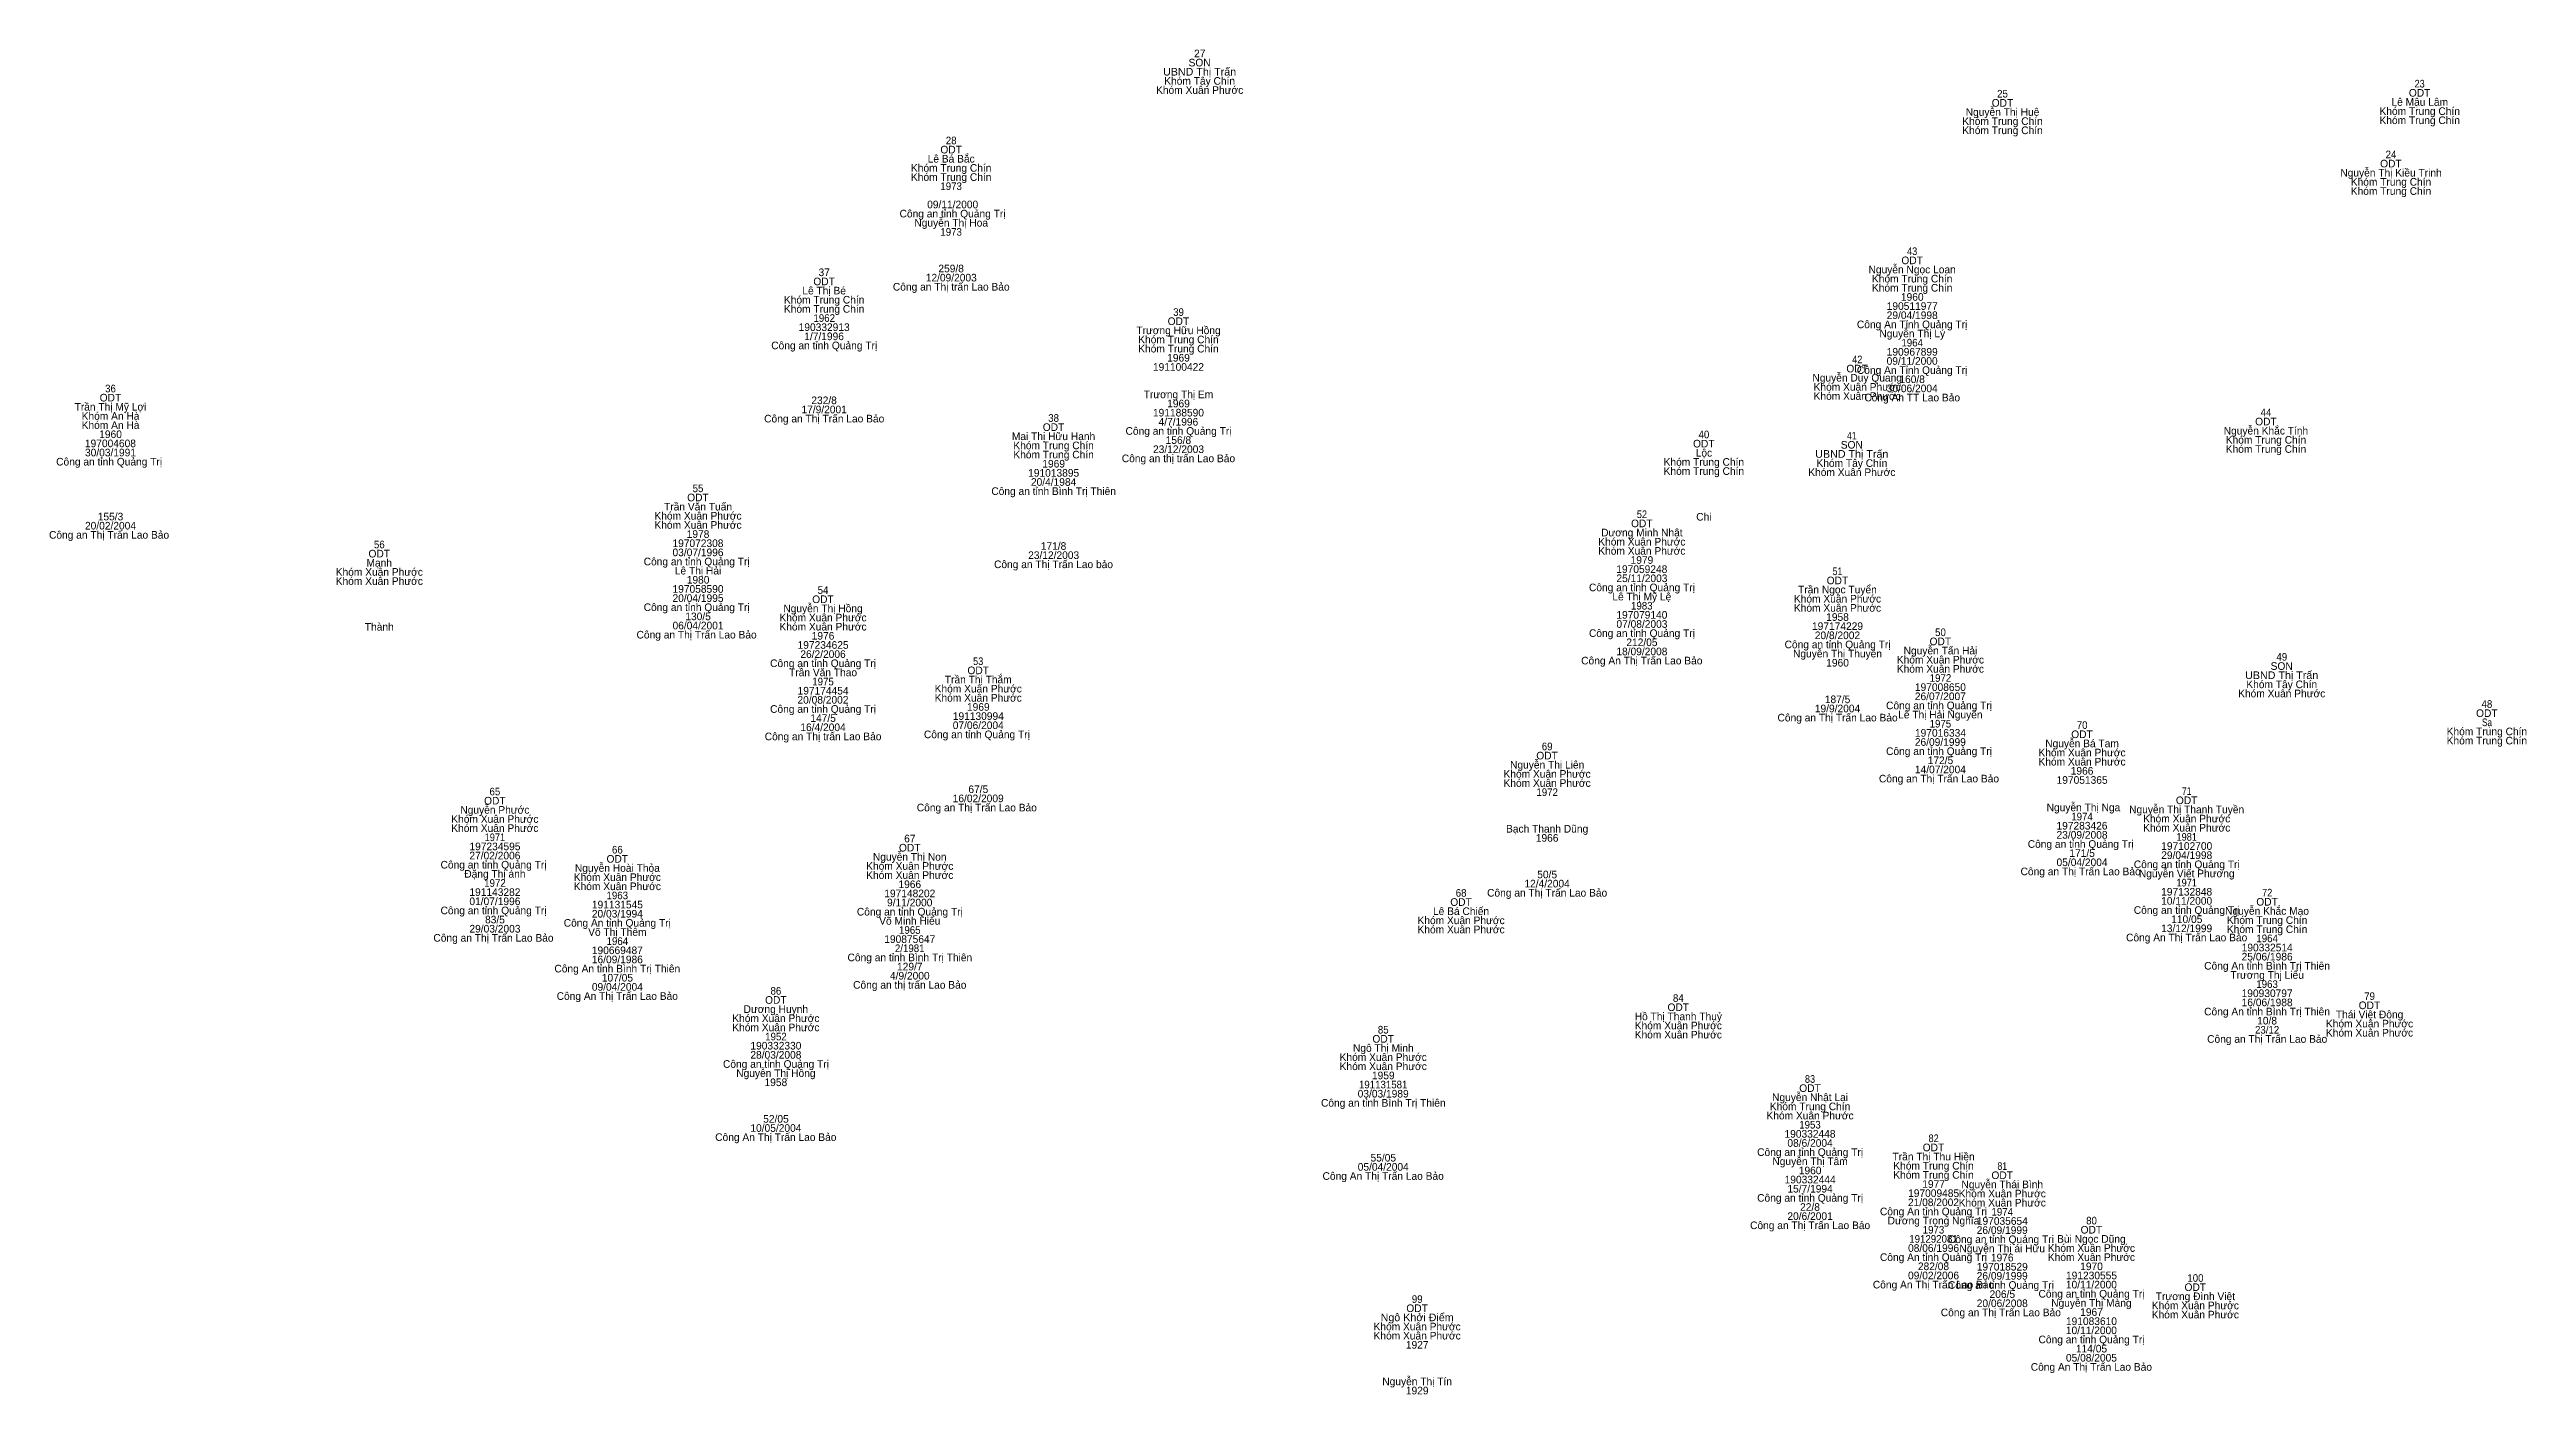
# Model space of a CAD drawing. Header units: metres. Extents: x 536461 to 537503, y 1836996 to 1837501.
# Drawn here: x 537260.8 to 537455.8, y 1837327.5 to 1837433.3 of the extents above; entities that cross this region are included whole.
import ezdxf
from ezdxf.enums import TextEntityAlignment as Align

# ---------------------------------------------------------------- set-up
doc = ezdxf.new("R2010")
doc.units = ezdxf.units.M
doc.header["$LTSCALE"] = 0.24
doc.layers.add('1', color=7, linetype='Continuous')

msp = doc.modelspace()

# ---------------------------------------------------------------- texts
at = {"layer": '1'}
for s, p in [('27', (537351.345, 1837432.74)), ('SON', (537351.335, 1837432.02)), ('Khóm Xuân Phước', (537351.34, 1837429.86)), ('Khóm Tây Chín', (537351.34, 1837430.58)), ('ODT', (537414.535, 1837428.85)), ('Lê Mậu Lâm', (537447.385, 1837428.92)), ('ODT', (537447.375, 1837429.64)), ('Khóm Trung Chín', (537414.54, 1837427.41)), ('Nguyễn Thị Huê', (537414.54, 1837428.13)), ('Khóm Trung Chín', (537447.38, 1837428.2)), ('Khóm Trung Chín', (537447.38, 1837427.48)), ('ODT', (537331.775, 1837425.17)), ('Khóm Trung Chín', (537414.54, 1837426.69)), ('Khóm Trung Chín', (537331.78, 1837423.73)), ('Khóm Trung Chín', (537331.78, 1837423.01)), ('Lê Bá Bắc', (537331.78, 1837424.45)), ('Nguyễn Thị Kiều Trinh', (537445.125, 1837423.35)), ('ODT', (537445.115, 1837424.07)), ('Khóm Trung Chín', (537445.12, 1837422.63)), ('Khóm Trung Chín', (537445.12, 1837421.91)), (' Công an tỉnh Quảng Trị', (537331.775, 1837420.13)), ('Nguyễn Thị Hoa', (537331.78, 1837419.41)), (' 09/11/2000', (537331.785, 1837420.85)), ('37', (537321.785, 1837415.51)), ('259/8', (537331.775, 1837415.81)), ('Nguyễn Ngọc Loan', (537407.425, 1837415.73)), ('ODT', (537407.425, 1837416.45)), ('Khóm Trung Chín', (537321.78, 1837413.35)), ('Lê Thị Bé', (537321.78, 1837414.07)), ('ODT', (537321.775, 1837414.79)), ('Công an Thị trấn Lao Bảo', (537331.785, 1837414.37)), ('12/09/2003', (537331.785, 1837415.09)), ('Khóm Trung Chín', (537407.43, 1837415.01)), ('Khóm Trung Chín', (537407.43, 1837414.29)), ('1960', (537407.435, 1837413.57)), ('Khóm Trung Chín', (537321.78, 1837412.63)), ('ODT', (537349.665, 1837411.66)), ('Công An Tỉnh Quảng Trị', (537407.425, 1837411.41)), ('29/04/1998', (537407.43, 1837412.13)), ('190511977', (537407.43, 1837412.85)), ('Công an tỉnh Quảng Trị', (537321.785, 1837409.75)), ('190332913', (537321.78, 1837411.19)), ('1/7/1996', (537321.775, 1837410.47)), ('Trương Hữu Hồng', (537349.675, 1837410.94)), ('Khóm Trung Chín', (537349.67, 1837410.22)), ('Khóm Trung Chín', (537349.67, 1837409.5)), ('Nguyễn Thị Lý', (537407.435, 1837410.69)), ('191100422', (537349.67, 1837408.06)), ('1969', (537349.675, 1837408.78)), ('Nguyễn Duy Quang', (537403.1, 1837407.21)), ('ODT', (537403.095, 1837407.93)), ('Công An Tỉnh Quảng Trị', (537407.425, 1837407.81)), ('09/11/2000', (537407.425, 1837408.53)), ('190967899', (537407.43, 1837409.25)), ('ODT', (537265.595, 1837405.64)), ('232/8', (537321.775, 1837405.43)), ('Trương Thị Em', (537349.67, 1837405.9)), ('Khóm Xuân Phước', (537403.1, 1837406.49)), ('Khóm Xuân Phước', (537403.1, 1837405.77)), ('Công An TT Lao Bảo', (537407.43, 1837405.65)), ('30/06/2004', (537407.43, 1837406.37)), ('160/8', (537407.425, 1837407.09)), ('Trần Thị Mỹ Lợi', (537265.6, 1837404.92)), ('Khóm An Hà', (537265.605, 1837404.2)), ('Khóm An Hà', (537265.605, 1837403.48)), ('Công an Thị Trấn Lao Bảo', (537321.785, 1837403.99)), ('17/9/2001', (537321.78, 1837404.71)), ('191188590', (537349.67, 1837404.46)), ('4/7/1996', (537349.665, 1837403.74)), ('1969', (537349.675, 1837405.18)), ('ODT', (537435.275, 1837403.76)), ('197004608', (537265.595, 1837402.04)), ('1960', (537265.605, 1837402.76)), ('Mai Thị Hữu Hạnh', (537339.835, 1837402.6)), ('Khóm Trung Chín', (537339.84, 1837401.88)), ('ODT', (537339.835, 1837403.32)), ('Công an tỉnh Quảng Trị', (537349.675, 1837403.02)), ('23/12/2003', (537349.675, 1837401.58)), ('156/8', (537349.665, 1837402.3)), ('ODT', (537391.025, 1837402.02)), ('SON', (537402.675, 1837401.93)), ('Nguyễn Khắc Tính', (537435.275, 1837403.04)), ('Khóm Trung Chín', (537435.28, 1837402.32)), ('Khóm Trung Chín', (537435.28, 1837401.6)), ('Công an tỉnh Quảng Trị ', (537265.605, 1837400.6)), ('30/03/1991', (537265.6, 1837401.32)), ('Khóm Trung Chín', (537339.84, 1837401.16)), ('191013895', (537339.845, 1837399.72)), ('1969', (537339.845, 1837400.44)), ('Công an thị trấn Lao Bảo', (537349.67, 1837400.86)), ('Khóm Trung Chín', (537391.03, 1837400.58)), ('Khóm Trung Chín', (537391.03, 1837399.86)), ('Lộc', (537391.035, 1837401.3)), ('Khóm Xuân Phước', (537402.68, 1837399.77)), ('Khóm Tây Chín', (537402.68, 1837400.49)), ('ODT', (537311.845, 1837397.78)), ('Công an tỉnh Bình Trị Thiên', (537339.845, 1837398.28)), ('20/4/1984', (537339.84, 1837399)), ('155/3', (537265.6, 1837396.28)), ('Khóm Xuân Phước', (537311.85, 1837396.34)), ('Khóm Xuân Phước', (537311.85, 1837395.62)), ('Trần Văn Tuấn', (537311.855, 1837397.06)), ('ODT', (537386.145, 1837395.74)), ('Chi', (537391.03, 1837396.26)), ('Công an Thị Trấn Lao Bảo ', (537265.6, 1837394.84)), ('20/02/2004', (537265.6, 1837395.56)), ('197072308', (537311.845, 1837394.18)), ('1978', (537311.85, 1837394.9)), ('171/8', (537339.835, 1837393.96)), ('Khóm Xuân Phước', (537386.15, 1837394.3)), ('Dương Minh Nhật', (537386.15, 1837395.02)), ('Khóm Xuân Phước', (537286.76, 1837391.92)), ('Mạnh', (537286.755, 1837392.64)), ('ODT', (537286.755, 1837393.36)), ('Công an tỉnh Quảng Trị ', (537311.855, 1837392.74)), ('03/07/1996', (537311.85, 1837393.46)), ('Lê Thị Hải', (537311.85, 1837392.02)), ('Công an Thị Trấn Lao bảo', (537339.835, 1837392.52)), ('23/12/2003', (537339.845, 1837393.24)), ('Khóm Xuân Phước', (537386.15, 1837393.58)), ('197059248', (537386.145, 1837392.14)), ('1979', (537386.155, 1837392.86)), ('Khóm Xuân Phước', (537286.76, 1837391.2)), ('20/04/1995', (537311.85, 1837389.86)), ('197058590', (537311.85, 1837390.58)), ('1980', (537311.855, 1837391.3)), ('Công an tỉnh Quảng Trị', (537386.155, 1837390.7)), ('Lê Thị Mỹ Lệ', (537386.145, 1837389.98)), ('25/11/2003', (537386.155, 1837391.42)), ('Khóm Xuân Phước', (537401.55, 1837389.81)), ('Trần Ngọc Tuyển', (537401.545, 1837390.53)), ('ODT', (537401.545, 1837391.25)), ('Công an tỉnh Quảng Trị ', (537311.855, 1837389.14)), ('130/5', (537311.855, 1837388.42)), ('Khóm Xuân Phước', (537321.69, 1837388.33)), ('Nguyễn Thị Hồng', (537321.69, 1837389.05)), ('ODT', (537321.685, 1837389.77)), ('07/08/2003', (537386.155, 1837387.82)), ('197079140', (537386.15, 1837388.54)), ('Khóm Xuân Phước', (537401.55, 1837389.09)), ('1958', (537401.55, 1837388.37)), ('Thành', (537286.76, 1837387.6)), ('Công an Thị Trấn Lao Bảo ', (537311.85, 1837386.98)), ('06/04/2001', (537311.85, 1837387.7)), ('Khóm Xuân Phước', (537321.69, 1837387.61)), ('197234625', (537321.695, 1837386.17)), ('1976', (537321.69, 1837386.89)), ('Công an tỉnh Quảng Trị', (537386.155, 1837387.1)), ('212/05', (537386.155, 1837386.38)), ('Công an tỉnh Quảng Trị', (537401.555, 1837386.21)), ('197174229', (537401.55, 1837387.65)), ('20/8/2002', (537401.545, 1837386.93)), ('ODT', (537409.645, 1837386.45)), ('Công an tỉnh Quảng Trị', (537321.695, 1837384.73)), ('Trần Văn Thao', (537321.695, 1837384.01)), ('26/2/2006', (537321.69, 1837385.45)), ('ODT', (537333.905, 1837384.17)), ('Công An Thị Trấn Lao Bảo', (537386.145, 1837384.94)), ('18/09/2008', (537386.15, 1837385.66)), ('Nguyễn Thị Thuyên', (537401.55, 1837385.49)), ('1960', (537401.555, 1837384.77)), ('Khóm Xuân Phước', (537409.65, 1837385.01)), ('Khóm Xuân Phước', (537409.65, 1837384.29)), ('Nguyễn Tấn Hải', (537409.655, 1837385.73)), ('SON', (537436.515, 1837384.51)), ('197174454', (537321.695, 1837382.57)), ('Khóm Xuân Phước', (537333.91, 1837382.73)), ('Khóm Xuân Phước', (537333.91, 1837382.01)), ('Trần Thị Thắm', (537333.91, 1837383.45)), ('26/07/2007', (537409.645, 1837382.13)), ('197008650', (537409.65, 1837382.85)), ('Khóm Xuân Phước', (537436.52, 1837382.35)), ('Khóm Tây Chín', (537436.52, 1837383.07)), ('Công an tỉnh Quảng Trị', (537321.695, 1837381.13)), ('20/08/2002', (537321.685, 1837381.85)), ('147/5', (537321.695, 1837380.41)), ('191130994', (537333.915, 1837380.57)), ('1969', (537333.915, 1837381.29)), ('Công an Thị Trấn Lao Bảo', (537401.555, 1837380.45)), ('19/9/2004', (537401.55, 1837381.17)), ('187/5', (537401.555, 1837381.89)), ('Công an tỉnh Quảng Trị ', (537409.655, 1837381.41)), ('Lê Thị Hải Nguyên', (537409.645, 1837380.69)), ('ODT', (537452.665, 1837380.8)), ('Công an Thị trấn Lao Bảo', (537321.695, 1837378.97)), ('16/4/2004', (537321.69, 1837379.69)), ('Công an tỉnh Quảng Trị ', (537333.915, 1837379.13)), ('07/06/2004', (537333.91, 1837379.85)), ('26/09/1999', (537409.645, 1837378.53)), ('197016334', (537409.655, 1837379.25)), ('Nguyễn Bá Tam', (537420.8, 1837378.42)), ('ODT', (537420.795, 1837379.14)), ('Khóm Trung Chín', (537452.67, 1837379.36)), ('Khóm Trung Chín', (537452.67, 1837378.64)), ('Nguyễn Thị Liên', (537378.695, 1837376.74)), ('ODT', (537378.685, 1837377.46)), ('Công an tỉnh Quảng Trị ', (537409.655, 1837377.81)), ('14/07/2004', (537409.65, 1837376.37)), ('172/5', (537409.655, 1837377.09)), ('Khóm Xuân Phước', (537420.8, 1837377.7)), ('Khóm Xuân Phước', (537420.8, 1837376.98)), ('1966', (537420.8, 1837376.26)), ('67/5', (537333.915, 1837374.81)), ('Khóm Xuân Phước', (537378.69, 1837376.02)), ('Khóm Xuân Phước', (537378.69, 1837375.3)), ('Công an Thị Trấn Lao Bảo ', (537409.65, 1837375.65)), ('197051365', (537420.805, 1837375.54)), ('Khóm Xuân Phước', (537295.86, 1837372.47)), ('Nguyễn Phước', (537295.86, 1837373.19)), ('ODT', (537295.855, 1837373.91)), ('Công an Thị Trấn Lao Bảo ', (537333.91, 1837373.37)), ('16/02/2009', (537333.905, 1837374.09)), (' Nguyễn Thị Nga', (537420.8, 1837373.38)), ('Nguyễn Thị Thanh Tuyền', (537429.035, 1837373.22)), ('Khóm Xuân Phước', (537429.04, 1837372.5)), ('ODT', (537429.035, 1837373.94)), ('Khóm Xuân Phước', (537295.86, 1837371.75)), ('197234595', (537295.865, 1837370.31)), ('67', (537328.525, 1837370.93)), ('Bạch Thanh Dũng', (537378.69, 1837371.7)), ('1966', (537378.69, 1837370.98)), ('Công an tỉnh Quảng Trị ', (537420.805, 1837370.5)), ('23/09/2008', (537420.8, 1837371.22)), ('197283426', (537420.795, 1837371.94)), ('Khóm Xuân Phước', (537429.04, 1837371.78)), ('197102700', (537429.04, 1837370.34)), ('Công an tỉnh Quảng Trị ', (537295.865, 1837368.87)), ('27/02/2006', (537295.86, 1837369.59)), ('Nguyễn Hoài Thỏa', (537305.5, 1837368.61)), ('ODT', (537305.495, 1837369.33)), ('Khóm Xuân Phước', (537328.52, 1837368.77)), ('Nguyễn Thị Non', (537328.515, 1837369.49)), ('ODT', (537328.515, 1837370.21)), ('Công an Thị Trấn Lao Bảo ', (537420.8, 1837368.34)), ('05/04/2004', (537420.8, 1837369.06)), ('171/5', (537420.805, 1837369.78)), ('Công an tỉnh Quảng Trị', (537429.045, 1837368.9)), ('29/04/1998', (537429.04, 1837369.62)), ('Đặng Thị ánh', (537295.86, 1837368.15)), ('191143282', (537295.86, 1837366.71)), ('Khóm Xuân Phước', (537305.5, 1837367.89)), ('Khóm Xuân Phước', (537305.5, 1837367.17)), ('Khóm Xuân Phước', (537328.52, 1837368.05)), ('197148202', (537328.52, 1837366.61)), ('1966', (537328.52, 1837367.33)), ('Công an Thị Trấn Lao Bảo', (537378.695, 1837366.66)), ('12/4/2004', (537378.69, 1837367.38)), ('50/5', (537378.695, 1837368.1)), ('Nguyễn Viết Phương', (537429.04, 1837368.18)), ('197132848', (537429.035, 1837366.74)), ('Công an tỉnh Quảng Trị ', (537295.865, 1837365.27)), ('01/07/1996', (537295.86, 1837365.99)), ('83/5', (537295.865, 1837364.55)), ('20/03/1994', (537305.5, 1837365.01)), ('191131545', (537305.505, 1837365.73)), ('Công an tỉnh Quảng Trị', (537328.525, 1837365.17)), ('Võ Minh Hiếu', (537328.52, 1837364.45)), ('9/11/2000', (537328.515, 1837365.89)), ('Khóm Xuân Phước', (537371.92, 1837364.49)), ('Lê Bá Chiến', (537371.915, 1837365.21)), ('ODT', (537371.915, 1837365.93)), ('Công an tỉnh Quảng Trị', (537429.045, 1837365.3)), ('10/11/2000', (537429.035, 1837366.02)), ('110/05', (537429.045, 1837364.58)), ('Nguyễn Khắc Mao', (537435.365, 1837365.23)), ('Khóm Trung Chín', (537435.37, 1837364.51)), ('ODT', (537435.365, 1837365.95)), ('Công an Thị Trấn Lao Bảo ', (537295.86, 1837363.11)), ('29/03/2003', (537295.865, 1837363.83)), ('Công An tỉnh Quảng Trị', (537305.495, 1837364.29)), ('Võ Thị Thêm', (537305.5, 1837363.57)), ('190875647', (537328.52, 1837363.01)), ('Khóm Xuân Phước', (537371.92, 1837363.77)), ('Công An Thị Trấn Lao Bảo', (537429.035, 1837363.14)), ('13/12/1999', (537429.035, 1837363.86)), ('Khóm Trung Chín', (537435.37, 1837363.79)), ('Công An tỉnh Bình Trị Thiên', (537305.495, 1837360.69)), ('190669487', (537305.5, 1837362.13)), ('16/09/1986', (537305.5, 1837361.41)), ('Công an tỉnh Bình Trị Thiên', (537328.525, 1837361.57)), ('129/7', (537328.52, 1837360.85)), ('Công An tỉnh Bình Trị Thiên', (537435.365, 1837360.91)), ('25/06/1986', (537435.37, 1837361.63)), ('190332514', (537435.375, 1837362.35)), ('09/04/2004', (537305.5, 1837359.25)), ('107/05', (537305.505, 1837359.97)), ('Công an thị trấn Lao Bảo', (537328.52, 1837359.41)), ('4/9/2000', (537328.52, 1837360.13)), ('Trương Thj Liểu', (537435.37, 1837360.19)), ('190930797', (537435.37, 1837358.75)), ('Công An Thị Trấn Lao Bảo', (537305.495, 1837358.53)), ('Khóm Xuân Phước', (537317.98, 1837356.78)), ('Dương Huynh', (537317.975, 1837357.5)), ('ODT', (537317.975, 1837358.22)), ('Hồ Thị Thanh Thuỷ', (537389.02, 1837356.93)), ('ODT', (537389.015, 1837357.65)), ('Công An tỉnh Bình Trị Thiên', (537435.365, 1837357.31)), ('16/06/1988', (537435.37, 1837358.03)), ('Thái Việt Đông', (537443.435, 1837357.08)), ('ODT', (537443.425, 1837357.8)), ('Khóm Xuân Phước', (537317.98, 1837356.06)), ('ODT', (537365.785, 1837355.16)), ('Khóm Xuân Phước', (537389.02, 1837356.21)), ('Khóm Xuân Phước', (537389.02, 1837355.49)), ('Công an Thị Trấn Lao Bảo', (537435.375, 1837355.15)), ('10/8', (537435.365, 1837356.59)), ('Khóm Xuân Phước', (537443.43, 1837356.36)), ('Khóm Xuân Phước', (537443.43, 1837355.64)), ('Công an tỉnh Quảng Trị', (537317.985, 1837353.18)), ('28/03/2008', (537317.98, 1837353.9)), ('190332330', (537317.98, 1837354.62)), ('Khóm Xuân Phước', (537365.79, 1837353.72)), ('Khóm Xuân Phước', (537365.79, 1837353)), ('Ngô Thị Minh', (537365.795, 1837354.44)), ('Nguyễn Thị Hồng', (537317.98, 1837352.46)), ('1958', (537317.98, 1837351.74)), ('03/03/1989', (537365.785, 1837350.84)), ('1959', (537365.795, 1837352.28)), ('ODT', (537399.385, 1837351.28)), ('52/05', (537317.985, 1837348.86)), ('Công an tỉnh Bình Trị Thiên', (537365.795, 1837350.12)), ('Khóm Xuân Phước', (537399.39, 1837349.12)), ('Khóm Trung Chín', (537399.39, 1837349.84)), ('Nguyễn Nhật Lai', (537399.39, 1837350.56)), ('Công An Thị Trấn Lao Bảo', (537317.975, 1837347.42)), ('10/05/2004', (537317.98, 1837348.14)), ('190332448', (537399.385, 1837347.68)), ('08/6/2004', (537399.39, 1837346.96)), ('05/04/2004', (537365.79, 1837345.08)), ('55/05', (537365.795, 1837345.8)), ('Công an tỉnh Quảng Trị', (537399.395, 1837346.24)), ('Nguyễn Thị Tâm', (537399.39, 1837345.52)), ('Trần Thị Thu Hiền', (537409.115, 1837345.89)), ('Khóm Trung Chín', (537409.11, 1837345.17)), ('ODT', (537409.105, 1837346.61)), ('Công An Thị Trấn Lao Bảo', (537365.785, 1837344.36)), ('190332444', (537399.395, 1837344.08)), ('15/7/1994', (537399.39, 1837343.36)), ('1960', (537399.395, 1837344.8)), ('Khóm Trung Chín', (537409.11, 1837344.45)), ('197009485', (537409.115, 1837343.01)), ('1977', (537409.115, 1837343.73)), ('Khóm Xuân Phước', (537414.52, 1837342.98)), ('Nguyễn Thái Bình', (537414.52, 1837343.7)), ('ODT', (537414.515, 1837344.42)), ('Công an tỉnh Quảng Trị', (537399.395, 1837342.64)), ('20/6/2001', (537399.39, 1837341.2)), ('22/8', (537399.385, 1837341.92)), ('Công An tỉnh Quảng Trị', (537409.105, 1837341.57)), ('21/08/2002', (537409.105, 1837342.29)), ('Khóm Xuân Phước', (537414.52, 1837342.26)), ('Công an Thị Trấn Lao Bảo', (537399.395, 1837340.48)), ('Dương Trọng Nghĩa', (537409.105, 1837340.85)), ('Công an tỉnh Quảng Trị ', (537414.525, 1837339.38)), ('26/09/1999', (537414.515, 1837340.1)), ('197035654', (537414.525, 1837340.82)), ('Bùi Ngọc Dũng', (537421.535, 1837339.41)), ('ODT', (537421.535, 1837340.13)), ('Công An tỉnh Quảng Trị', (537409.105, 1837337.97)), ('08/06/1996', (537409.11, 1837338.69)), ('282/08', (537409.105, 1837337.25)), ('Nguyễn Thị ái Hữu', (537414.515, 1837338.66)), ('197018529', (537414.52, 1837337.22)), ('1976', (537414.52, 1837337.94)), ('Khóm Xuân Phước', (537421.54, 1837338.69)), ('Khóm Xuân Phước', (537421.54, 1837337.97)), ('1970', (537421.545, 1837337.25)), ('Công An Thị Trấn Lao Bảo', (537409.105, 1837335.81)), ('09/02/2006', (537409.11, 1837336.53)), ('Công an tỉnh Quảng Trị ', (537414.525, 1837335.78)), ('26/09/1999', (537414.515, 1837336.5)), ('10/11/2000', (537421.535, 1837335.81)), ('191230555', (537421.545, 1837336.53)), ('ODT', (537429.715, 1837335.61)), ('ODT', (537368.455, 1837333.95)), ('Công an Thị Trấn Lao Bảo ', (537414.52, 1837333.62)), ('20/06/2008', (537414.52, 1837334.34)), ('206/5', (537414.525, 1837335.06)), ('Công an tỉnh Quảng Trị', (537421.545, 1837335.09)), ('Nguyễn Thị Màng', (537421.535, 1837334.37)), ('1967', (537421.545, 1837333.65)), ('Khóm Xuân Phước', (537429.72, 1837334.17)), ('Khóm Xuân Phước', (537429.72, 1837333.45)), ('Trương Đình Việt', (537429.725, 1837334.89)), ('Khóm Xuân Phước', (537368.46, 1837332.51)), ('Khóm Xuân Phước', (537368.46, 1837331.79)), ('Công an tỉnh Quảng Trị', (537421.545, 1837331.49)), ('10/11/2000', (537421.535, 1837332.21)), ('191083610', (537421.54, 1837332.93)), ('1927', (537368.465, 1837331.07)), ('Công An Thị Trấn Lao Bảo', (537421.535, 1837329.33)), ('05/08/2005', (537421.54, 1837330.05)), ('114/05', (537421.545, 1837330.77)), ('Nguyễn Thị Tín', (537368.46, 1837328.19)), ('1929', (537368.465, 1837327.47))]:
    msp.add_text(s, height=0.6, dxfattribs=at).set_placement(p, align=Align.CENTER)
for s, width, p in [('UBND Thị Trấn', 1.05, (537351.335, 1837431.3)), ('25', 0.95, (537414.54, 1837429.57)), ('23', 0.9, (537447.375, 1837430.36)), ('28', 0.95, (537331.78, 1837425.89)), ('24', 0.95, (537445.12, 1837424.79)), ('1973', 0.95, (537331.775, 1837422.29)), ('1973', 0.95, (537331.775, 1837418.69)), ('43', 0.9, (537407.425, 1837417.17)), ('1962', 0.95, (537321.785, 1837411.91)), ('39', 0.95, (537349.675, 1837412.38)), ('1964', 0.95, (537407.43, 1837409.97)), ('42', 0.9, (537403.105, 1837408.65)), ('36', 0.95, (537265.6, 1837406.36)), ('38', 0.95, (537339.84, 1837404.04)), ('44', 0.95, (537435.28, 1837404.48)), ('40', 0.95, (537391.035, 1837402.74)), ('41', 0.85, (537402.68, 1837402.65)), ('UBND Thị Trấn', 1.05, (537402.675, 1837401.21)), ('55', 0.95, (537311.85, 1837398.5)), ('52', 0.9, (537386.155, 1837396.46)), ('56', 0.95, (537286.76, 1837394.08)), ('51', 0.85, (537401.55, 1837391.97)), ('54', 0.95, (537321.69, 1837390.49)), ('1983', 0.95, (537386.145, 1837389.26)), ('50', 0.95, (537409.655, 1837387.17)), ('53', 0.9, (537333.905, 1837384.89)), ('49', 0.95, (537436.525, 1837385.23)), ('1975', 0.95, (537321.69, 1837383.29)), ('1972', 0.95, (537409.655, 1837383.57)), ('UBND Thị Trấn', 1.05, (537436.515, 1837383.79)), ('48', 0.95, (537452.67, 1837381.52)), ('Sạ', 0.8, (537452.675, 1837380.08)), ('69', 0.95, (537378.695, 1837378.18)), ('1975', 0.95, (537409.65, 1837379.97)), ('70', 0.95, (537420.805, 1837379.86)), ('65', 0.95, (537295.86, 1837374.63)), ('1972', 0.95, (537378.695, 1837374.58)), ('71', 0.85, (537429.04, 1837374.66)), ('1974', 0.95, (537420.8, 1837372.66)), ('1971', 0.9, (537295.86, 1837371.03)), ('1981', 0.9, (537429.04, 1837371.06)), ('66', 0.95, (537305.5, 1837370.05)), ('1972', 0.95, (537295.865, 1837367.43)), ('1963', 0.95, (537305.495, 1837366.45)), ('68', 0.95, (537371.92, 1837366.65)), ('1971', 0.9, (537429.04, 1837367.46)), ('72', 0.9, (537435.375, 1837366.67)), ('1964', 0.95, (537305.5, 1837362.85)), ('1965', 0.95, (537328.52, 1837363.73)), ('1964', 0.95, (537435.37, 1837363.07)), ('2/1981', 0.95, (537328.515, 1837362.29)), ('86', 0.95, (537317.98, 1837358.94)), ('1963', 0.95, (537435.365, 1837359.47)), ('84', 0.95, (537389.02, 1837358.37)), ('79', 0.95, (537443.435, 1837358.52)), ('1952', 0.95, (537317.985, 1837355.34)), ('85', 0.95, (537365.79, 1837355.88)), ('23/12', 0.95, (537435.37, 1837355.87)), ('191131581', 0.95, (537365.785, 1837351.56)), ('83', 0.9, (537399.385, 1837352)), ('1953', 0.95, (537399.385, 1837348.4)), ('82', 0.9, (537409.115, 1837347.33)), ('81', 0.85, (537414.52, 1837345.14)), ('1974', 0.95, (537414.52, 1837341.54)), ('191292081', 0.95, (537409.105, 1837339.41)), ('1973', 0.95, (537409.105, 1837340.13)), ('80', 0.95, (537421.545, 1837340.85)), ('100', 0.95, (537429.725, 1837336.33)), ('Ngô Khởi Điểm', 1.05, (537368.46, 1837333.23)), ('99', 0.95, (537368.465, 1837334.67))]:
    msp.add_text(s, height=0.6, dxfattribs=dict(at, width=width)).set_placement(p, align=Align.CENTER)

doc.saveas('drawing.dxf')
